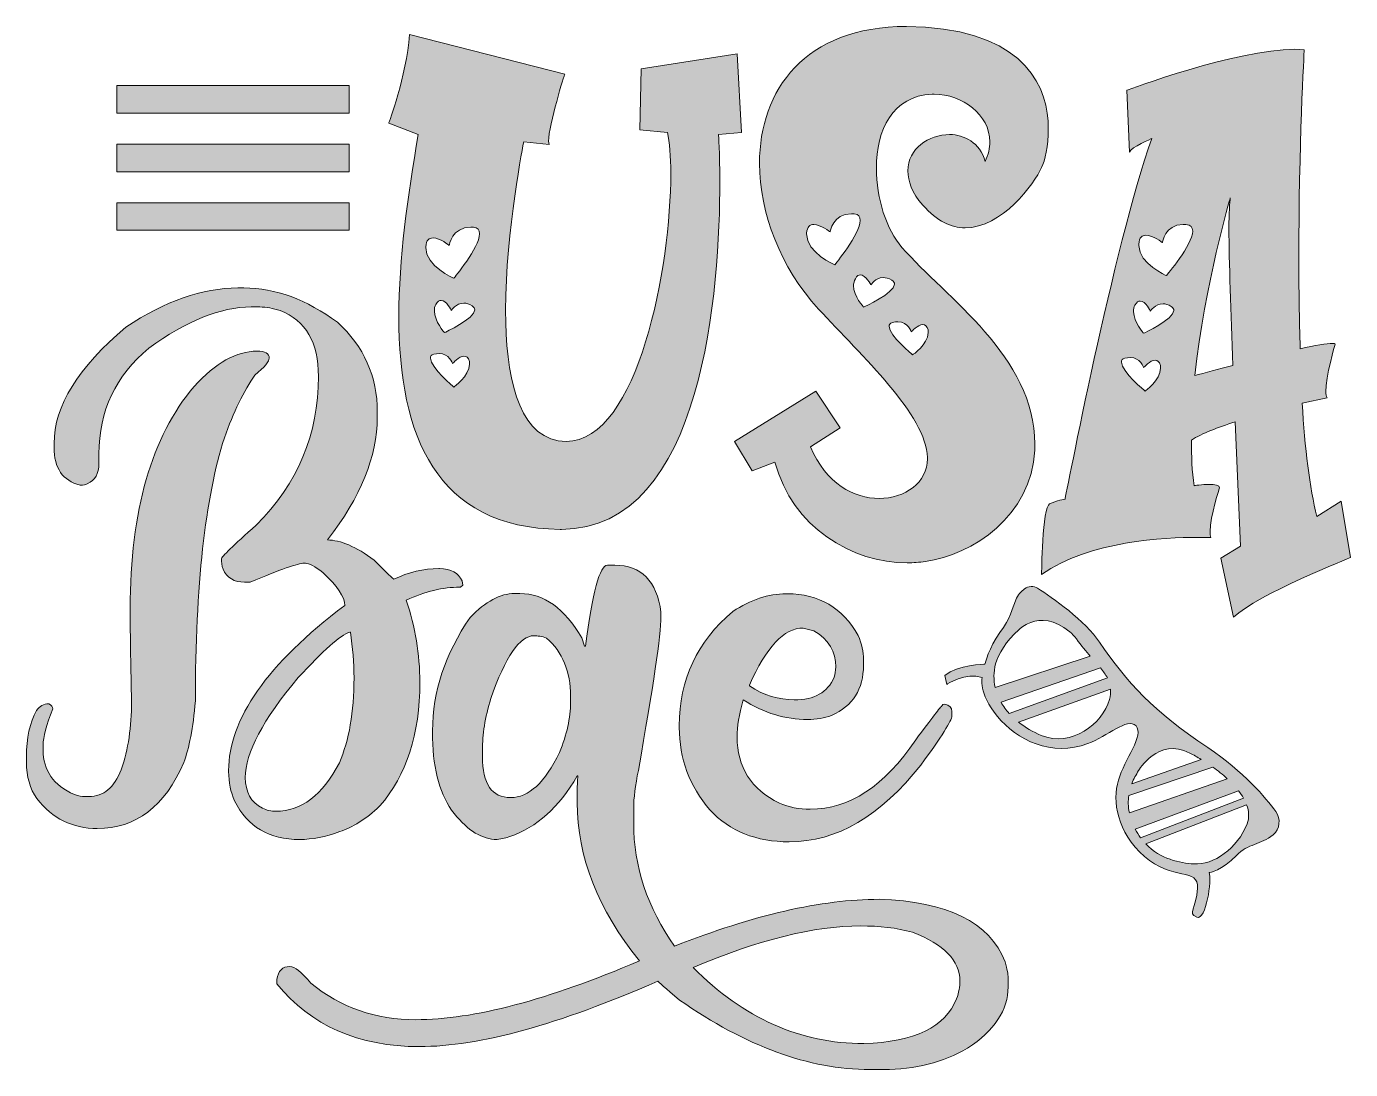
# Model space of a CAD drawing. Header units: inches. Extents: x 149 to 931, y -848 to -232.
import ezdxf

# ---------------------------------------------------------------- set-up
doc = ezdxf.new("R2010")
doc.units = ezdxf.units.IN
doc.header["$MEASUREMENT"] = 0
doc.layers.add('Layer 1', color=7, linetype='Continuous')

# ---------------------------------------------------------------- blocks, each defined once
blk = doc.blocks.new('block 3')
at = {"layer": 'Layer 1', "true_color": 0x2a4f7b}
h = blk.add_hatch(color=167, dxfattribs=at)
h.dxf.hatch_style = 2
edge = h.paths.add_edge_path()
edge.add_spline(control_points=[(591.12, -489.25), (591.12, -489.25), (577.62, -494.42), (577.62, -494.42), (577.62, -494.42), (567.29, -476.94), (567.29, -476.94), (567.29, -476.94), (615.35, -447.16), (615.35, -447.16), (615.35, -447.16), (629.65, -469), (629.65, -469), (629.65, -469), (612.17, -480.12), (612.17, -480.12), (621.31, -501.96), (637.99, -510.7), (652.68, -510.7), (668.17, -510.7), (681.27, -501.17), (681.27, -487.27), (681.27, -487.27), (681.27, -486.47), (681.27, -486.47), (680.88, -461.85), (642.35, -426.11), (616.94, -398.7), (594.3, -374.08), (581.99, -341.91), (581.99, -312.53), (581.99, -269.24), (608.6, -231.51), (668.96, -231.51), (668.96, -231.51), (680.08, -231.9), (680.08, -231.9), (740.45, -236.27), (752.76, -268.44), (752.76, -291.87), (752.76, -302.2), (750.77, -310.94), (748.79, -314.91), (744.42, -324.84), (725.36, -350.65), (703.51, -350.65), (695.57, -350.65), (686.83, -346.68), (678.49, -337.15), (672.14, -330), (669.76, -322.85), (669.76, -316.89), (669.76, -303.79), (682.07, -295.45), (694.38, -295.45), (703.12, -295.45), (712.25, -300.21), (715.43, -311.33), (717.41, -307.36), (718.21, -303.39), (718.21, -299.82), (718.21, -283.53), (701.92, -271.62), (685.24, -271.62), (685.24, -271.62), (684.05, -271.62), (684.05, -271.62), (660.62, -272.41), (651.09, -293.06), (651.09, -315.3), (651.09, -333.18), (657.05, -351.84), (666.18, -362.17), (692.39, -391.95), (744.82, -426.9), (744.82, -478.53), (744.82, -478.53), (744.82, -482.11), (744.82, -482.11), (742.83, -521.02), (707.88, -544.06), (680.08, -548.03), (676.51, -548.43), (672.93, -548.82), (669.36, -548.82), (636.79, -548.82), (601.45, -527.78), (591.12, -489.25)], knot_values=[0, 0, 0, 0, 1, 1, 1, 2, 2, 2, 3, 3, 3, 4, 4, 4, 5, 5, 5, 6, 6, 6, 7, 7, 7, 8, 8, 8, 9, 9, 9, 10, 10, 10, 11, 11, 11, 12, 12, 12, 13, 13, 13, 14, 14, 14, 15, 15, 15, 16, 16, 16, 17, 17, 17, 18, 18, 18, 19, 19, 19, 20, 20, 20, 21, 21, 21, 22, 22, 22, 23, 23, 23, 24, 24, 24, 25, 25, 25, 26, 26, 26, 27, 27, 27, 28, 28, 28, 29, 29, 29, 29], degree=3, periodic=1)
edge = h.paths.add_edge_path()
edge.add_spline(control_points=[(641.56, -346.28), (641.56, -343.9), (640.77, -342.71), (637.99, -342.31), (637.99, -342.31), (636.4, -342.31), (636.4, -342.31), (625.28, -342.31), (623.69, -353.03), (623.69, -353.03), (623.69, -353.03), (618.13, -348.66), (614.16, -348.66), (611.77, -348.66), (610.19, -349.86), (609.79, -353.83), (609.79, -353.83), (609.79, -354.22), (609.79, -354.22), (609.79, -365.35), (626.47, -372.49), (626.47, -372.49), (626.47, -372.49), (641.56, -354.22), (641.56, -346.28)], knot_values=[0, 0, 0, 0, 1, 1, 1, 2, 2, 2, 3, 3, 3, 4, 4, 4, 5, 5, 5, 6, 6, 6, 7, 7, 7, 8, 8, 8, 8], degree=3, periodic=1)
edge = h.paths.add_edge_path()
edge.add_spline(control_points=[(661.81, -384.01), (661.81, -383.22), (661.42, -382.42), (660.22, -381.63), (658.24, -380.44), (656.65, -380.04), (655.06, -380.04), (650.3, -380.04), (647.91, -384.41), (647.91, -384.41), (647.91, -384.41), (644.74, -378.45), (641.56, -378.45), (640.77, -378.45), (639.57, -378.85), (638.78, -380.83), (637.99, -382.02), (637.59, -383.61), (637.59, -384.8), (637.59, -391.16), (643.55, -397.51), (643.55, -397.51), (643.55, -397.51), (661.81, -389.17), (661.81, -384.01)], knot_values=[0, 0, 0, 0, 1, 1, 1, 2, 2, 2, 3, 3, 3, 4, 4, 4, 5, 5, 5, 6, 6, 6, 7, 7, 7, 8, 8, 8, 8], degree=3, periodic=1)
edge = h.paths.add_edge_path()
edge.add_spline(control_points=[(681.67, -412.61), (681.67, -412.61), (681.67, -411.02), (681.67, -411.02), (680.88, -408.63), (680.08, -407.84), (678.49, -407.84), (675.71, -407.84), (671.74, -412.21), (671.74, -412.21), (671.74, -412.21), (670.15, -406.25), (663.8, -406.25), (663.01, -406.25), (661.81, -406.25), (660.62, -406.65), (659.03, -407.05), (658.64, -407.84), (658.64, -409.03), (658.64, -414.19), (672.54, -425.71), (672.54, -425.71), (672.54, -425.71), (681.67, -419.75), (681.67, -412.61)], knot_values=[0, 0, 0, 0, 1, 1, 1, 2, 2, 2, 3, 3, 3, 4, 4, 4, 5, 5, 5, 6, 6, 6, 7, 7, 7, 8, 8, 8, 8], degree=3, periodic=1)
h = blk.add_hatch(color=167, dxfattribs=at)
h.dxf.hatch_style = 2
edge = h.paths.add_edge_path()
edge.add_spline(control_points=[(464.03, -528.97), (390.56, -528.17), (368.72, -473.37), (368.72, -403.07), (368.72, -369.32), (373.88, -331.99), (380.23, -295.45), (380.23, -295.45), (362.76, -288.7), (362.76, -288.7), (362.76, -288.7), (373.08, -261.29), (375.07, -236.27), (375.07, -236.27), (466.81, -259.7), (466.81, -259.7), (466.81, -259.7), (457.28, -289.49), (457.28, -299.42), (457.28, -299.42), (457.67, -301.4), (457.67, -301.4), (457.67, -301.4), (442.58, -299.82), (442.58, -299.82), (442.58, -299.82), (431.86, -351.84), (431.86, -399.5), (431.86, -437.23), (438.61, -472.18), (462.84, -476.54), (462.84, -476.54), (467.6, -476.94), (467.6, -476.94), (510.49, -476.94), (529.56, -372.49), (529.56, -318.48), (529.56, -308.16), (528.76, -299.82), (527.57, -294.26), (527.57, -294.26), (511.29, -292.67), (511.29, -292.67), (511.29, -292.67), (512.08, -256.53), (512.08, -256.53), (512.08, -256.53), (568.87, -247.79), (568.87, -247.79), (568.87, -247.79), (571.26, -294.26), (571.26, -294.26), (571.26, -294.26), (557.75, -295.45), (557.75, -295.45), (557.75, -295.45), (558.55, -306.17), (558.55, -322.85), (558.55, -384.8), (549.41, -528.97), (464.82, -528.97), (464.82, -528.97), (464.03, -528.97), (464.03, -528.97)], knot_values=[0, 0, 0, 0, 1, 1, 1, 2, 2, 2, 3, 3, 3, 4, 4, 4, 5, 5, 5, 6, 6, 6, 7, 7, 7, 8, 8, 8, 9, 9, 9, 10, 10, 10, 11, 11, 11, 12, 12, 12, 13, 13, 13, 14, 14, 14, 15, 15, 15, 16, 16, 16, 17, 17, 17, 18, 18, 18, 19, 19, 19, 20, 20, 20, 21, 21, 21, 21], degree=3, periodic=1)
edge = h.paths.add_edge_path()
edge.add_spline(control_points=[(416.37, -354.22), (416.37, -351.84), (415.58, -350.65), (412.8, -350.25), (412.8, -350.25), (411.21, -350.25), (411.21, -350.25), (400.09, -350.25), (398.5, -360.98), (398.5, -360.98), (398.5, -360.98), (392.94, -356.61), (388.97, -356.61), (386.59, -356.61), (385, -357.8), (384.6, -361.77), (384.6, -361.77), (384.6, -362.17), (384.6, -362.17), (384.6, -373.29), (401.28, -380.44), (401.28, -380.44), (401.28, -380.44), (416.37, -362.17), (416.37, -354.22)], knot_values=[0, 0, 0, 0, 1, 1, 1, 2, 2, 2, 3, 3, 3, 4, 4, 4, 5, 5, 5, 6, 6, 6, 7, 7, 7, 8, 8, 8, 8], degree=3, periodic=1)
edge = h.paths.add_edge_path()
edge.add_spline(control_points=[(410.42, -431.27), (410.42, -431.27), (410.42, -429.68), (410.42, -429.68), (409.62, -427.3), (408.83, -426.51), (407.24, -426.51), (404.46, -426.51), (400.49, -430.87), (400.49, -430.87), (400.49, -430.87), (398.5, -424.92), (392.54, -424.92), (392.54, -424.92), (389.37, -425.31), (389.37, -425.31), (387.78, -425.71), (387.38, -426.51), (387.38, -427.7), (387.38, -433.26), (401.28, -444.77), (401.28, -444.77), (401.28, -444.77), (410.42, -438.42), (410.42, -431.27)], knot_values=[0, 0, 0, 0, 1, 1, 1, 2, 2, 2, 3, 3, 3, 4, 4, 4, 5, 5, 5, 6, 6, 6, 7, 7, 7, 8, 8, 8, 8], degree=3, periodic=1)
edge = h.paths.add_edge_path()
edge.add_spline(control_points=[(413.59, -399.1), (413.59, -398.31), (413.19, -397.51), (412, -396.72), (410.42, -395.53), (408.43, -395.13), (407.24, -395.13), (402.47, -395.13), (399.69, -399.5), (399.69, -399.5), (399.69, -399.5), (396.91, -393.54), (393.73, -393.54), (392.54, -393.54), (391.75, -393.94), (390.56, -395.92), (389.76, -397.12), (389.76, -398.31), (389.76, -399.9), (389.76, -405.85), (395.72, -412.61), (395.72, -412.61), (395.72, -412.61), (413.59, -404.26), (413.59, -399.1)], knot_values=[0, 0, 0, 0, 1, 1, 1, 2, 2, 2, 3, 3, 3, 4, 4, 4, 5, 5, 5, 6, 6, 6, 7, 7, 7, 8, 8, 8, 8], degree=3, periodic=1)
h = blk.add_hatch(color=167, dxfattribs=at)
h.dxf.hatch_style = 2
edge = h.paths.add_edge_path()
edge.add_spline(control_points=[(854.83, -546.04), (854.83, -546.04), (866.35, -538.9), (866.35, -538.9), (866.35, -538.9), (863.17, -465.42), (863.17, -465.42), (853.24, -468.6), (843.71, -472.18), (837.36, -476.15), (837.36, -485.68), (837.76, -494.81), (838.95, -503.15), (838.95, -503.15), (843.71, -502.36), (848.08, -502.36), (851.26, -502.36), (854.04, -502.76), (854.04, -504.34), (854.04, -504.34), (848.48, -521.42), (848.48, -530.16), (848.48, -531.75), (848.48, -532.94), (848.88, -533.73), (848.88, -533.73), (840.53, -533.73), (840.53, -533.73), (822.27, -533.73), (776.99, -535.72), (748.79, -555.58), (748.79, -555.58), (749.19, -515.86), (753.56, -513.88), (757.53, -511.89), (762.69, -511.1), (762.69, -511.1), (762.69, -511.1), (791.69, -360.58), (813.93, -297.83), (813.93, -297.83), (801.61, -302.99), (800.82, -305.77), (800.82, -305.77), (799.23, -269.24), (799.23, -269.24), (799.23, -269.24), (863.97, -245.01), (898.52, -245.01), (898.52, -245.01), (904.08, -245.41), (904.08, -245.41), (904.08, -245.41), (900.9, -303.39), (900.9, -368.92), (900.9, -386.39), (901.3, -404.66), (901.7, -422.14), (910.43, -420.15), (917.58, -418.96), (920.76, -418.96), (921.55, -418.96), (922.35, -418.96), (922.35, -419.36), (922.35, -419.36), (916.79, -438.82), (916.79, -447.55), (916.79, -449.14), (917.18, -450.33), (917.58, -451.13), (917.58, -451.13), (902.89, -454.31), (902.89, -454.31), (904.48, -480.91), (907.25, -504.34), (911.62, -521.42), (911.62, -521.42), (925.92, -512.29), (925.92, -512.29), (925.92, -512.29), (931.48, -545.65), (931.48, -545.65), (931.48, -545.65), (876.28, -567.49), (862.38, -580.99), (862.38, -580.99), (854.83, -546.04), (854.83, -546.04)], knot_values=[0, 0, 0, 0, 1, 1, 1, 2, 2, 2, 3, 3, 3, 4, 4, 4, 5, 5, 5, 6, 6, 6, 7, 7, 7, 8, 8, 8, 9, 9, 9, 10, 10, 10, 11, 11, 11, 12, 12, 12, 13, 13, 13, 14, 14, 14, 15, 15, 15, 16, 16, 16, 17, 17, 17, 18, 18, 18, 19, 19, 19, 20, 20, 20, 21, 21, 21, 22, 22, 22, 23, 23, 23, 24, 24, 24, 25, 25, 25, 26, 26, 26, 27, 27, 27, 28, 28, 28, 29, 29, 29, 29], degree=3, periodic=1)
edge = h.paths.add_edge_path()
edge.add_spline(control_points=[(819.09, -433.65), (819.09, -433.65), (819.09, -432.07), (819.09, -432.07), (818.29, -429.68), (817.5, -428.89), (815.91, -428.89), (813.13, -428.89), (809.16, -433.26), (809.16, -433.26), (809.16, -433.26), (807.18, -427.3), (801.22, -427.3), (801.22, -427.3), (798.04, -427.7), (798.04, -427.7), (796.45, -428.09), (796.06, -428.89), (796.06, -430.08), (796.06, -435.64), (809.96, -447.16), (809.96, -447.16), (809.96, -447.16), (819.09, -440.8), (819.09, -433.65)], knot_values=[0, 0, 0, 0, 1, 1, 1, 2, 2, 2, 3, 3, 3, 4, 4, 4, 5, 5, 5, 6, 6, 6, 7, 7, 7, 8, 8, 8, 8], degree=3, periodic=1)
edge = h.paths.add_edge_path()
edge.add_spline(control_points=[(827.03, -399.5), (827.03, -398.7), (826.63, -397.91), (825.44, -397.12), (823.86, -395.92), (821.87, -395.53), (820.68, -395.53), (815.91, -395.53), (813.13, -399.9), (813.13, -399.9), (813.13, -399.9), (810.35, -393.94), (807.18, -393.94), (805.98, -393.94), (805.19, -394.34), (804, -396.32), (803.2, -397.51), (803.2, -398.7), (803.2, -400.29), (803.2, -406.25), (809.16, -413), (809.16, -413), (809.16, -413), (827.03, -404.66), (827.03, -399.5)], knot_values=[0, 0, 0, 0, 1, 1, 1, 2, 2, 2, 3, 3, 3, 4, 4, 4, 5, 5, 5, 6, 6, 6, 7, 7, 7, 8, 8, 8, 8], degree=3, periodic=1)
edge = h.paths.add_edge_path()
edge.add_spline(control_points=[(838.15, -352.64), (838.15, -350.25), (836.96, -349.06), (834.18, -348.66), (834.18, -348.66), (832.59, -348.66), (832.59, -348.66), (821.47, -348.66), (820.28, -359.39), (820.28, -359.39), (820.28, -359.39), (814.72, -355.02), (810.35, -355.02), (808.37, -355.02), (806.38, -356.21), (806.38, -360.18), (806.38, -360.18), (806.38, -360.98), (806.38, -360.98), (806.38, -372.1), (822.66, -378.85), (822.66, -378.85), (822.66, -378.85), (838.15, -360.58), (838.15, -352.64)], knot_values=[0, 0, 0, 0, 1, 1, 1, 2, 2, 2, 3, 3, 3, 4, 4, 4, 5, 5, 5, 6, 6, 6, 7, 7, 7, 8, 8, 8, 8], degree=3, periodic=1)
edge = h.paths.add_edge_path()
edge.add_spline(control_points=[(861.98, -432.07), (860.79, -400.69), (859.6, -370.11), (859.6, -351.05), (859.6, -341.91), (859.99, -335.56), (860.39, -332.78), (860.39, -332.78), (845.3, -384.01), (839.34, -438.02), (845.3, -436.43), (853.24, -434.05), (861.98, -432.07)], knot_values=[0, 0, 0, 0, 1, 1, 1, 2, 2, 2, 3, 3, 3, 4, 4, 4, 4], degree=3, periodic=1)
at = {"layer": 'Layer 1', "lineweight": 0}
for points, knots in [([(591.12, -489.25), (591.12, -489.25), (577.62, -494.42), (577.62, -494.42), (577.62, -494.42), (567.29, -476.94), (567.29, -476.94), (567.29, -476.94), (615.35, -447.16), (615.35, -447.16), (615.35, -447.16), (629.65, -469), (629.65, -469), (629.65, -469), (612.17, -480.12), (612.17, -480.12), (621.31, -501.96), (637.99, -510.7), (652.68, -510.7), (668.17, -510.7), (681.27, -501.17), (681.27, -487.27), (681.27, -487.27), (681.27, -486.47), (681.27, -486.47), (680.88, -461.85), (642.35, -426.11), (616.94, -398.7), (594.3, -374.08), (581.99, -341.91), (581.99, -312.53), (581.99, -269.24), (608.6, -231.51), (668.96, -231.51), (668.96, -231.51), (680.08, -231.9), (680.08, -231.9), (740.45, -236.27), (752.76, -268.44), (752.76, -291.87), (752.76, -302.2), (750.77, -310.94), (748.79, -314.91), (744.42, -324.84), (725.36, -350.65), (703.51, -350.65), (695.57, -350.65), (686.83, -346.68), (678.49, -337.15), (672.14, -330), (669.76, -322.85), (669.76, -316.89), (669.76, -303.79), (682.07, -295.45), (694.38, -295.45), (703.12, -295.45), (712.25, -300.21), (715.43, -311.33), (717.41, -307.36), (718.21, -303.39), (718.21, -299.82), (718.21, -283.53), (701.92, -271.62), (685.24, -271.62), (685.24, -271.62), (684.05, -271.62), (684.05, -271.62), (660.62, -272.41), (651.09, -293.06), (651.09, -315.3), (651.09, -333.18), (657.05, -351.84), (666.18, -362.17), (692.39, -391.95), (744.82, -426.9), (744.82, -478.53), (744.82, -478.53), (744.82, -482.11), (744.82, -482.11), (742.83, -521.02), (707.88, -544.06), (680.08, -548.03), (676.51, -548.43), (672.93, -548.82), (669.36, -548.82), (636.79, -548.82), (601.45, -527.78), (591.12, -489.25)], [0, 0, 0, 0, 1, 1, 1, 2, 2, 2, 3, 3, 3, 4, 4, 4, 5, 5, 5, 6, 6, 6, 7, 7, 7, 8, 8, 8, 9, 9, 9, 10, 10, 10, 11, 11, 11, 12, 12, 12, 13, 13, 13, 14, 14, 14, 15, 15, 15, 16, 16, 16, 17, 17, 17, 18, 18, 18, 19, 19, 19, 20, 20, 20, 21, 21, 21, 22, 22, 22, 23, 23, 23, 24, 24, 24, 25, 25, 25, 26, 26, 26, 27, 27, 27, 28, 28, 28, 29, 29, 29, 29]), ([(464.03, -528.97), (390.56, -528.17), (368.72, -473.37), (368.72, -403.07), (368.72, -369.32), (373.88, -331.99), (380.23, -295.45), (380.23, -295.45), (362.76, -288.7), (362.76, -288.7), (362.76, -288.7), (373.08, -261.29), (375.07, -236.27), (375.07, -236.27), (466.81, -259.7), (466.81, -259.7), (466.81, -259.7), (457.28, -289.49), (457.28, -299.42), (457.28, -299.42), (457.67, -301.4), (457.67, -301.4), (457.67, -301.4), (442.58, -299.82), (442.58, -299.82), (442.58, -299.82), (431.86, -351.84), (431.86, -399.5), (431.86, -437.23), (438.61, -472.18), (462.84, -476.54), (462.84, -476.54), (467.6, -476.94), (467.6, -476.94), (510.49, -476.94), (529.56, -372.49), (529.56, -318.48), (529.56, -308.16), (528.76, -299.82), (527.57, -294.26), (527.57, -294.26), (511.29, -292.67), (511.29, -292.67), (511.29, -292.67), (512.08, -256.53), (512.08, -256.53), (512.08, -256.53), (568.87, -247.79), (568.87, -247.79), (568.87, -247.79), (571.26, -294.26), (571.26, -294.26), (571.26, -294.26), (557.75, -295.45), (557.75, -295.45), (557.75, -295.45), (558.55, -306.17), (558.55, -322.85), (558.55, -384.8), (549.41, -528.97), (464.82, -528.97), (464.82, -528.97), (464.03, -528.97), (464.03, -528.97)], [0, 0, 0, 0, 1, 1, 1, 2, 2, 2, 3, 3, 3, 4, 4, 4, 5, 5, 5, 6, 6, 6, 7, 7, 7, 8, 8, 8, 9, 9, 9, 10, 10, 10, 11, 11, 11, 12, 12, 12, 13, 13, 13, 14, 14, 14, 15, 15, 15, 16, 16, 16, 17, 17, 17, 18, 18, 18, 19, 19, 19, 20, 20, 20, 21, 21, 21, 21]), ([(854.83, -546.04), (854.83, -546.04), (866.35, -538.9), (866.35, -538.9), (866.35, -538.9), (863.17, -465.42), (863.17, -465.42), (853.24, -468.6), (843.71, -472.18), (837.36, -476.15), (837.36, -485.68), (837.76, -494.81), (838.95, -503.15), (838.95, -503.15), (843.71, -502.36), (848.08, -502.36), (851.26, -502.36), (854.04, -502.76), (854.04, -504.34), (854.04, -504.34), (848.48, -521.42), (848.48, -530.16), (848.48, -531.75), (848.48, -532.94), (848.88, -533.73), (848.88, -533.73), (840.53, -533.73), (840.53, -533.73), (822.27, -533.73), (776.99, -535.72), (748.79, -555.58), (748.79, -555.58), (749.19, -515.86), (753.56, -513.88), (757.53, -511.89), (762.69, -511.1), (762.69, -511.1), (762.69, -511.1), (791.69, -360.58), (813.93, -297.83), (813.93, -297.83), (801.61, -302.99), (800.82, -305.77), (800.82, -305.77), (799.23, -269.24), (799.23, -269.24), (799.23, -269.24), (863.97, -245.01), (898.52, -245.01), (898.52, -245.01), (904.08, -245.41), (904.08, -245.41), (904.08, -245.41), (900.9, -303.39), (900.9, -368.92), (900.9, -386.39), (901.3, -404.66), (901.7, -422.14), (910.43, -420.15), (917.58, -418.96), (920.76, -418.96), (921.55, -418.96), (922.35, -418.96), (922.35, -419.36), (922.35, -419.36), (916.79, -438.82), (916.79, -447.55), (916.79, -449.14), (917.18, -450.33), (917.58, -451.13), (917.58, -451.13), (902.89, -454.31), (902.89, -454.31), (904.48, -480.91), (907.25, -504.34), (911.62, -521.42), (911.62, -521.42), (925.92, -512.29), (925.92, -512.29), (925.92, -512.29), (931.48, -545.65), (931.48, -545.65), (931.48, -545.65), (876.28, -567.49), (862.38, -580.99), (862.38, -580.99), (854.83, -546.04), (854.83, -546.04)], [0, 0, 0, 0, 1, 1, 1, 2, 2, 2, 3, 3, 3, 4, 4, 4, 5, 5, 5, 6, 6, 6, 7, 7, 7, 8, 8, 8, 9, 9, 9, 10, 10, 10, 11, 11, 11, 12, 12, 12, 13, 13, 13, 14, 14, 14, 15, 15, 15, 16, 16, 16, 17, 17, 17, 18, 18, 18, 19, 19, 19, 20, 20, 20, 21, 21, 21, 22, 22, 22, 23, 23, 23, 24, 24, 24, 25, 25, 25, 26, 26, 26, 27, 27, 27, 28, 28, 28, 29, 29, 29, 29]), ([(861.98, -432.07), (860.79, -400.69), (859.6, -370.11), (859.6, -351.05), (859.6, -341.91), (859.99, -335.56), (860.39, -332.78), (860.39, -332.78), (845.3, -384.01), (839.34, -438.02), (845.3, -436.43), (853.24, -434.05), (861.98, -432.07)], [0, 0, 0, 0, 1, 1, 1, 2, 2, 2, 3, 3, 3, 4, 4, 4, 4]), ([(641.56, -346.28), (641.56, -343.9), (640.77, -342.71), (637.99, -342.31), (637.99, -342.31), (636.4, -342.31), (636.4, -342.31), (625.28, -342.31), (623.69, -353.03), (623.69, -353.03), (623.69, -353.03), (618.13, -348.66), (614.16, -348.66), (611.77, -348.66), (610.19, -349.86), (609.79, -353.83), (609.79, -353.83), (609.79, -354.22), (609.79, -354.22), (609.79, -365.35), (626.47, -372.49), (626.47, -372.49), (626.47, -372.49), (641.56, -354.22), (641.56, -346.28)], [0, 0, 0, 0, 1, 1, 1, 2, 2, 2, 3, 3, 3, 4, 4, 4, 5, 5, 5, 6, 6, 6, 7, 7, 7, 8, 8, 8, 8]), ([(416.37, -354.22), (416.37, -351.84), (415.58, -350.65), (412.8, -350.25), (412.8, -350.25), (411.21, -350.25), (411.21, -350.25), (400.09, -350.25), (398.5, -360.98), (398.5, -360.98), (398.5, -360.98), (392.94, -356.61), (388.97, -356.61), (386.59, -356.61), (385, -357.8), (384.6, -361.77), (384.6, -361.77), (384.6, -362.17), (384.6, -362.17), (384.6, -373.29), (401.28, -380.44), (401.28, -380.44), (401.28, -380.44), (416.37, -362.17), (416.37, -354.22)], [0, 0, 0, 0, 1, 1, 1, 2, 2, 2, 3, 3, 3, 4, 4, 4, 5, 5, 5, 6, 6, 6, 7, 7, 7, 8, 8, 8, 8]), ([(838.15, -352.64), (838.15, -350.25), (836.96, -349.06), (834.18, -348.66), (834.18, -348.66), (832.59, -348.66), (832.59, -348.66), (821.47, -348.66), (820.28, -359.39), (820.28, -359.39), (820.28, -359.39), (814.72, -355.02), (810.35, -355.02), (808.37, -355.02), (806.38, -356.21), (806.38, -360.18), (806.38, -360.18), (806.38, -360.98), (806.38, -360.98), (806.38, -372.1), (822.66, -378.85), (822.66, -378.85), (822.66, -378.85), (838.15, -360.58), (838.15, -352.64)], [0, 0, 0, 0, 1, 1, 1, 2, 2, 2, 3, 3, 3, 4, 4, 4, 5, 5, 5, 6, 6, 6, 7, 7, 7, 8, 8, 8, 8]), ([(661.81, -384.01), (661.81, -383.22), (661.42, -382.42), (660.22, -381.63), (658.24, -380.44), (656.65, -380.04), (655.06, -380.04), (650.3, -380.04), (647.91, -384.41), (647.91, -384.41), (647.91, -384.41), (644.74, -378.45), (641.56, -378.45), (640.77, -378.45), (639.57, -378.85), (638.78, -380.83), (637.99, -382.02), (637.59, -383.61), (637.59, -384.8), (637.59, -391.16), (643.55, -397.51), (643.55, -397.51), (643.55, -397.51), (661.81, -389.17), (661.81, -384.01)], [0, 0, 0, 0, 1, 1, 1, 2, 2, 2, 3, 3, 3, 4, 4, 4, 5, 5, 5, 6, 6, 6, 7, 7, 7, 8, 8, 8, 8]), ([(413.59, -399.1), (413.59, -398.31), (413.19, -397.51), (412, -396.72), (410.42, -395.53), (408.43, -395.13), (407.24, -395.13), (402.47, -395.13), (399.69, -399.5), (399.69, -399.5), (399.69, -399.5), (396.91, -393.54), (393.73, -393.54), (392.54, -393.54), (391.75, -393.94), (390.56, -395.92), (389.76, -397.12), (389.76, -398.31), (389.76, -399.9), (389.76, -405.85), (395.72, -412.61), (395.72, -412.61), (395.72, -412.61), (413.59, -404.26), (413.59, -399.1)], [0, 0, 0, 0, 1, 1, 1, 2, 2, 2, 3, 3, 3, 4, 4, 4, 5, 5, 5, 6, 6, 6, 7, 7, 7, 8, 8, 8, 8]), ([(827.03, -399.5), (827.03, -398.7), (826.63, -397.91), (825.44, -397.12), (823.86, -395.92), (821.87, -395.53), (820.68, -395.53), (815.91, -395.53), (813.13, -399.9), (813.13, -399.9), (813.13, -399.9), (810.35, -393.94), (807.18, -393.94), (805.98, -393.94), (805.19, -394.34), (804, -396.32), (803.2, -397.51), (803.2, -398.7), (803.2, -400.29), (803.2, -406.25), (809.16, -413), (809.16, -413), (809.16, -413), (827.03, -404.66), (827.03, -399.5)], [0, 0, 0, 0, 1, 1, 1, 2, 2, 2, 3, 3, 3, 4, 4, 4, 5, 5, 5, 6, 6, 6, 7, 7, 7, 8, 8, 8, 8]), ([(681.67, -412.61), (681.67, -412.61), (681.67, -411.02), (681.67, -411.02), (680.88, -408.63), (680.08, -407.84), (678.49, -407.84), (675.71, -407.84), (671.74, -412.21), (671.74, -412.21), (671.74, -412.21), (670.15, -406.25), (663.8, -406.25), (663.01, -406.25), (661.81, -406.25), (660.62, -406.65), (659.03, -407.05), (658.64, -407.84), (658.64, -409.03), (658.64, -414.19), (672.54, -425.71), (672.54, -425.71), (672.54, -425.71), (681.67, -419.75), (681.67, -412.61)], [0, 0, 0, 0, 1, 1, 1, 2, 2, 2, 3, 3, 3, 4, 4, 4, 5, 5, 5, 6, 6, 6, 7, 7, 7, 8, 8, 8, 8]), ([(410.42, -431.27), (410.42, -431.27), (410.42, -429.68), (410.42, -429.68), (409.62, -427.3), (408.83, -426.51), (407.24, -426.51), (404.46, -426.51), (400.49, -430.87), (400.49, -430.87), (400.49, -430.87), (398.5, -424.92), (392.54, -424.92), (392.54, -424.92), (389.37, -425.31), (389.37, -425.31), (387.78, -425.71), (387.38, -426.51), (387.38, -427.7), (387.38, -433.26), (401.28, -444.77), (401.28, -444.77), (401.28, -444.77), (410.42, -438.42), (410.42, -431.27)], [0, 0, 0, 0, 1, 1, 1, 2, 2, 2, 3, 3, 3, 4, 4, 4, 5, 5, 5, 6, 6, 6, 7, 7, 7, 8, 8, 8, 8]), ([(819.09, -433.65), (819.09, -433.65), (819.09, -432.07), (819.09, -432.07), (818.29, -429.68), (817.5, -428.89), (815.91, -428.89), (813.13, -428.89), (809.16, -433.26), (809.16, -433.26), (809.16, -433.26), (807.18, -427.3), (801.22, -427.3), (801.22, -427.3), (798.04, -427.7), (798.04, -427.7), (796.45, -428.09), (796.06, -428.89), (796.06, -430.08), (796.06, -435.64), (809.96, -447.16), (809.96, -447.16), (809.96, -447.16), (819.09, -440.8), (819.09, -433.65)], [0, 0, 0, 0, 1, 1, 1, 2, 2, 2, 3, 3, 3, 4, 4, 4, 5, 5, 5, 6, 6, 6, 7, 7, 7, 8, 8, 8, 8])]:
    blk.add_open_spline(points, degree=3, knots=knots, dxfattribs=at)
blk = doc.blocks.new('block 4')
at = {"layer": 'Layer 1', "true_color": 0xce432c}
h = blk.add_hatch(color=22, dxfattribs=at)
h.dxf.hatch_style = 2
edge = h.paths.add_edge_path()
edge.add_spline(control_points=[(292.06, -427.69), (292.06, -429.46), (289.31, -433), (283.61, -437.72), (276.92, -447.16), (271.02, -459.54), (265.52, -474.88), (254.11, -510.47), (248.41, -562.38), (248.41, -630.42), (247.03, -646.54), (244.67, -658.54), (241.53, -666.8), (230.32, -692.95), (213.21, -705.93), (190.4, -705.93), (175.85, -705.93), (163.86, -700.03), (154.62, -688.23), (150.49, -682.33), (148.52, -675.06), (148.52, -666.8), (148.52, -666.8), (148.52, -663.46), (148.52, -663.46), (148.52, -652.44), (150.49, -643.4), (154.42, -636.12), (156.39, -633.57), (158.74, -632.19), (161.69, -632.19), (163.27, -632.98), (164.05, -633.96), (164.05, -635.14), (160.32, -644.78), (158.35, -651.85), (158.35, -656.57), (158.35, -656.57), (158.35, -659.52), (158.35, -659.52), (158.35, -671.52), (164.45, -680.37), (176.84, -685.87), (179.39, -686.66), (181.36, -687.05), (182.73, -687.05), (182.73, -687.05), (185.29, -687.05), (185.29, -687.05), (194.14, -687.05), (200.43, -681.74), (204.56, -671.13), (208.69, -659.13), (210.66, -645.76), (210.66, -631.01), (210.26, -610.56), (209.87, -594.24), (209.87, -581.66), (209.87, -581.66), (209.87, -575.95), (209.87, -575.95), (209.87, -517.94), (222.45, -474.1), (247.62, -444.4), (260.41, -430.44), (272.79, -423.56), (284.79, -423.56), (289.7, -423.56), (292.06, -424.94), (292.06, -427.69)], knot_values=[0, 0, 0, 0, 1, 1, 1, 2, 2, 2, 3, 3, 3, 4, 4, 4, 5, 5, 5, 6, 6, 6, 7, 7, 7, 8, 8, 8, 9, 9, 9, 10, 10, 10, 11, 11, 11, 12, 12, 12, 13, 13, 13, 14, 14, 14, 15, 15, 15, 16, 16, 16, 17, 17, 17, 18, 18, 18, 19, 19, 19, 20, 20, 20, 21, 21, 21, 22, 22, 22, 23, 23, 23, 23], degree=3, periodic=1)
edge = h.paths.add_edge_path()
edge.add_spline(control_points=[(277.12, -386.2), (295.8, -386.2), (314.28, -393.08), (332.37, -406.45), (348.1, -420.81), (355.97, -438.5), (355.97, -459.54), (355.97, -459.54), (355.97, -462.89), (355.97, -462.89), (355.97, -485.7), (346.14, -509.88), (326.47, -535.25), (334.14, -535.25), (343.39, -539.18), (354.2, -547.24), (361.67, -554.72), (365.41, -558.45), (365.8, -558.45), (374.46, -554.32), (383.3, -552.16), (392.35, -552.16), (392.35, -552.16), (392.74, -552.16), (392.74, -552.16), (399.63, -552.16), (403.95, -554.72), (406.11, -559.44), (406.11, -559.44), (406.51, -561.99), (406.51, -561.99), (406.51, -561.99), (405.13, -563.17), (405.13, -563.17), (405.13, -563.17), (404.74, -563.17), (404.74, -563.17), (394.9, -563.17), (384.29, -565.73), (373.08, -570.84), (378.39, -586.77), (381.14, -602.89), (381.14, -619.41), (381.14, -650.08), (373.27, -674.47), (357.54, -692.56), (349.09, -700.42), (341.22, -705.54), (333.75, -707.7), (325.3, -710.85), (317.43, -712.42), (310.16, -712.42), (292.06, -712.42), (279.28, -704.95), (271.61, -689.61), (269.25, -684.5), (268.07, -678.6), (268.07, -672.11), (268.07, -672.11), (268.07, -671.71), (268.07, -671.71), (268.07, -641.24), (290.88, -608.6), (336.7, -573.99), (336.7, -568.87), (332.37, -562.38), (323.72, -554.52), (319, -550.78), (315.66, -549.01), (313.5, -549.01), (313.5, -549.01), (312.71, -549.01), (312.71, -549.01), (309.17, -549.01), (298.55, -552.75), (280.86, -560.22), (280.86, -560.22), (277.51, -560.22), (277.51, -560.22), (271.42, -560.22), (267.09, -557.67), (264.73, -552.55), (264.14, -550.39), (263.75, -548.23), (263.75, -546.46), (263.75, -545.28), (270.83, -538.59), (284.4, -526.4), (308.98, -502.02), (321.17, -472.72), (321.17, -438.5), (321.17, -418.45), (313.69, -405.47), (298.55, -399.57), (294.23, -398.19), (290.29, -397.41), (286.56, -397.41), (286.56, -397.41), (281.45, -397.41), (281.45, -397.41), (263.36, -397.41), (243.1, -405.67), (220.88, -421.79), (201.22, -438.11), (191.39, -458.96), (191.39, -484.32), (191.39, -484.32), (191.39, -490.22), (191.39, -490.22), (191.39, -495.92), (189.03, -499.86), (184.5, -502.02), (183.52, -502.61), (182.14, -502.8), (180.57, -502.8), (180.57, -502.8), (180.18, -502.8), (180.18, -502.8), (169.95, -500.25), (164.84, -492.77), (164.84, -480.58), (164.84, -480.58), (164.84, -478.23), (164.84, -478.23), (164.84, -456), (179, -433.19), (207.31, -409.4), (230.52, -393.87), (252.54, -386.2), (273.58, -386.2), (273.58, -386.2), (277.12, -386.2), (277.12, -386.2)], knot_values=[0, 0, 0, 0, 1, 1, 1, 2, 2, 2, 3, 3, 3, 4, 4, 4, 5, 5, 5, 6, 6, 6, 7, 7, 7, 8, 8, 8, 9, 9, 9, 10, 10, 10, 11, 11, 11, 12, 12, 12, 13, 13, 13, 14, 14, 14, 15, 15, 15, 16, 16, 16, 17, 17, 17, 18, 18, 18, 19, 19, 19, 20, 20, 20, 21, 21, 21, 22, 22, 22, 23, 23, 23, 24, 24, 24, 25, 25, 25, 26, 26, 26, 27, 27, 27, 28, 28, 28, 29, 29, 29, 30, 30, 30, 31, 31, 31, 32, 32, 32, 33, 33, 33, 34, 34, 34, 35, 35, 35, 36, 36, 36, 37, 37, 37, 38, 38, 38, 39, 39, 39, 40, 40, 40, 41, 41, 41, 42, 42, 42, 43, 43, 43, 44, 44, 44, 44], degree=3, periodic=1)
edge = h.paths.add_edge_path()
edge.add_spline(control_points=[(288.13, -693.94), (290.49, -695.11), (293.24, -695.7), (296, -695.7), (310.94, -695.7), (323.53, -686.27), (333.56, -667), (339.26, -653.82), (342.21, -637.11), (342.21, -616.85), (342.21, -608), (341.42, -598.96), (340.04, -589.72), (340.04, -589.72), (339.65, -589.72), (339.65, -589.72), (334.14, -591.68), (323.92, -600.73), (309.17, -616.66), (288.33, -641.43), (277.91, -661.29), (277.91, -675.84), (277.91, -684.3), (281.25, -690.4), (288.13, -693.94)], knot_values=[0, 0, 0, 0, 1, 1, 1, 2, 2, 2, 3, 3, 3, 4, 4, 4, 5, 5, 5, 6, 6, 6, 7, 7, 7, 8, 8, 8, 8], degree=3, periodic=1)
h = blk.add_hatch(color=22, dxfattribs=at)
h.dxf.hatch_style = 2
edge = h.paths.add_edge_path()
edge.add_spline(control_points=[(496.38, -550.19), (512.11, -550.19), (521.16, -559.44), (523.71, -577.92), (523.71, -577.92), (523.71, -580.67), (523.71, -580.67), (523.71, -591.49), (519.19, -621.97), (510.34, -671.52), (508.57, -680.56), (507.59, -688.04), (507.59, -693.74), (507.59, -693.74), (507.59, -702.59), (507.59, -702.59), (507.59, -728.54), (515.65, -752.93), (531.78, -775.54), (578.58, -757.05), (618.69, -747.81), (652.71, -747.81), (693.22, -748.99), (717.99, -761.38), (727.24, -784.78), (728.41, -789.3), (729, -792.25), (729, -794.02), (729, -794.02), (729, -799.53), (729, -799.53), (729, -813.29), (720.94, -825.48), (705.01, -835.91), (690.46, -844.36), (673.95, -848.49), (655.46, -848.49), (655.46, -848.49), (647.2, -848.49), (647.2, -848.49), (611.22, -848.49), (573.86, -834.73), (534.73, -807.39), (526.27, -800.32), (521.94, -796.58), (521.94, -796.19), (463.15, -821.95), (416.16, -834.92), (380.96, -834.92), (344.77, -834.92), (316.66, -822.54), (296.6, -797.76), (296.6, -797.76), (296.6, -795.2), (296.6, -795.2), (297.39, -790.09), (299.75, -787.54), (304.27, -787.54), (307.02, -787.54), (311.15, -790.68), (316.66, -797.37), (334.35, -811.92), (355, -819), (378.79, -819), (412.81, -819), (456.86, -807.39), (510.93, -784.19), (486.36, -753.71), (474.16, -722.64), (474.16, -690.59), (474.16, -690.59), (474.16, -682.92), (474.16, -682.92), (474.16, -680.96), (474.36, -678.4), (474.56, -675.25), (474.56, -675.25), (474.56, -674.86), (474.56, -674.86), (474.56, -674.86), (474.16, -674.86), (474.16, -674.86), (463.35, -693.34), (450.17, -705.34), (434.44, -710.65), (432.47, -711.44), (429.92, -712.03), (426.77, -712.42), (418.12, -712.42), (409.67, -707.31), (401.41, -697.08), (393.34, -686.66), (389.02, -671.91), (388.63, -652.44), (388.63, -652.44), (388.63, -648.12), (388.63, -648.12), (388.63, -624.91), (396.1, -602.7), (410.85, -581.07), (420.09, -571.63), (428.74, -566.91), (437, -566.91), (437, -566.91), (440.34, -566.91), (440.34, -566.91), (454.5, -566.91), (466.69, -575.76), (476.91, -593.06), (476.91, -593.06), (478.49, -597.98), (478.49, -597.98), (478.49, -597.98), (479.08, -597.98), (479.08, -597.98), (483.21, -566.12), (487.53, -550.19), (492.06, -550.19), (492.06, -550.19), (496.38, -550.19), (496.38, -550.19)], knot_values=[0, 0, 0, 0, 1, 1, 1, 2, 2, 2, 3, 3, 3, 4, 4, 4, 5, 5, 5, 6, 6, 6, 7, 7, 7, 8, 8, 8, 9, 9, 9, 10, 10, 10, 11, 11, 11, 12, 12, 12, 13, 13, 13, 14, 14, 14, 15, 15, 15, 16, 16, 16, 17, 17, 17, 18, 18, 18, 19, 19, 19, 20, 20, 20, 21, 21, 21, 22, 22, 22, 23, 23, 23, 24, 24, 24, 25, 25, 25, 26, 26, 26, 27, 27, 27, 28, 28, 28, 29, 29, 29, 30, 30, 30, 31, 31, 31, 32, 32, 32, 33, 33, 33, 34, 34, 34, 35, 35, 35, 36, 36, 36, 37, 37, 37, 38, 38, 38, 39, 39, 39, 40, 40, 40, 40], degree=3, periodic=1)
edge = h.paths.add_edge_path()
edge.add_spline(control_points=[(418.12, -663.26), (418.12, -679.58), (423.63, -687.64), (434.84, -687.64), (445.45, -687.64), (455.09, -678.8), (463.74, -660.9), (468.07, -650.48), (470.23, -640.45), (470.23, -631.4), (470.23, -631.4), (470.23, -627.67), (470.23, -627.67), (470.23, -613.12), (465.51, -601.51), (456.07, -593.26), (453.32, -592.27), (450.76, -591.88), (448.6, -591.88), (440.34, -591.88), (431.69, -604.27), (423.04, -629.04), (419.69, -640.25), (418.12, -650.48), (418.12, -659.52), (418.12, -659.52), (418.12, -663.26), (418.12, -663.26)], knot_values=[0, 0, 0, 0, 1, 1, 1, 2, 2, 2, 3, 3, 3, 4, 4, 4, 5, 5, 5, 6, 6, 6, 7, 7, 7, 8, 8, 8, 9, 9, 9, 9], degree=3, periodic=1)
edge = h.paths.add_edge_path()
edge.add_spline(control_points=[(643.66, -833.15), (673.75, -832.17), (692.04, -823.32), (698.52, -806.61), (699.9, -802.87), (700.49, -799.33), (700.49, -796.19), (700.49, -783.99), (691.05, -774.36), (672.37, -767.28), (663.13, -764.72), (652.91, -763.54), (641.7, -763.54), (614.37, -763.54), (581.33, -771.8), (542.79, -788.12), (572.48, -818.21), (606.3, -833.15), (643.66, -833.15)], knot_values=[0, 0, 0, 0, 1, 1, 1, 2, 2, 2, 3, 3, 3, 4, 4, 4, 5, 5, 5, 6, 6, 6, 6], degree=3, periodic=1)
h = blk.add_hatch(color=22, dxfattribs=at)
h.dxf.hatch_style = 2
edge = h.paths.add_edge_path()
edge.add_spline(control_points=[(598.45, -567.1), (617.13, -567.1), (631.09, -575.36), (640.33, -591.68), (642.49, -596.8), (643.47, -601.51), (643.47, -605.84), (643.47, -605.84), (643.47, -609.18), (643.47, -609.18), (643.47, -623.54), (637.18, -633.37), (624.6, -639.07), (620.27, -640.65), (615.55, -641.43), (610.44, -641.43), (597.26, -641.43), (584.68, -637.7), (572.29, -629.83), (569.93, -638.48), (568.75, -645.76), (568.75, -651.66), (568.75, -669.55), (577.01, -682.73), (593.73, -690.98), (599.43, -693.34), (605.33, -694.52), (612.01, -694.52), (635.02, -694.52), (655.86, -680.96), (674.35, -653.43), (683.98, -640.65), (689.09, -633.76), (690.08, -633.17), (690.08, -632.58), (690.47, -632.39), (691.45, -632.39), (694.4, -632.98), (695.78, -634.35), (695.78, -636.71), (695.78, -636.71), (695.78, -639.27), (695.78, -639.27), (695.78, -642.02), (689.68, -651.66), (677.3, -668.37), (653.5, -698.65), (627.74, -713.8), (599.62, -713.8), (579.96, -713.8), (564.43, -707.5), (552.63, -694.92), (540.63, -680.76), (534.54, -664.64), (534.54, -646.15), (534.54, -646.15), (534.54, -645.17), (534.54, -645.17), (534.54, -617.84), (545.16, -595.42), (566.2, -577.53), (576.62, -570.64), (587.24, -567.1), (597.86, -567.1), (597.86, -567.1), (598.45, -567.1), (598.45, -567.1)], knot_values=[0, 0, 0, 0, 1, 1, 1, 2, 2, 2, 3, 3, 3, 4, 4, 4, 5, 5, 5, 6, 6, 6, 7, 7, 7, 8, 8, 8, 9, 9, 9, 10, 10, 10, 11, 11, 11, 12, 12, 12, 13, 13, 13, 14, 14, 14, 15, 15, 15, 16, 16, 16, 17, 17, 17, 18, 18, 18, 19, 19, 19, 20, 20, 20, 21, 21, 21, 22, 22, 22, 22], degree=3, periodic=1)
edge = h.paths.add_edge_path()
edge.add_spline(control_points=[(602.57, -629.83), (614.37, -629.83), (622.24, -625.51), (626.17, -616.46), (626.56, -614.69), (626.96, -612.53), (627.15, -610.36), (627.15, -601.32), (622.83, -594.04), (614.17, -588.93), (614.17, -588.93), (607.88, -587.36), (607.88, -587.36), (596.48, -587.36), (585.86, -598.57), (576.03, -621.18), (576.03, -621.18), (576.03, -621.57), (576.03, -621.57), (584.48, -627.08), (593.33, -629.83), (602.57, -629.83)], knot_values=[0, 0, 0, 0, 1, 1, 1, 2, 2, 2, 3, 3, 3, 4, 4, 4, 5, 5, 5, 6, 6, 6, 7, 7, 7, 7], degree=3, periodic=1)
at = {"layer": 'Layer 1', "lineweight": 0}
for points, knots in [([(277.12, -386.2), (295.8, -386.2), (314.28, -393.08), (332.37, -406.45), (348.1, -420.81), (355.97, -438.5), (355.97, -459.54), (355.97, -459.54), (355.97, -462.89), (355.97, -462.89), (355.97, -485.7), (346.14, -509.88), (326.47, -535.25), (334.14, -535.25), (343.39, -539.18), (354.2, -547.24), (361.67, -554.72), (365.41, -558.45), (365.8, -558.45), (374.46, -554.32), (383.3, -552.16), (392.35, -552.16), (392.35, -552.16), (392.74, -552.16), (392.74, -552.16), (399.63, -552.16), (403.95, -554.72), (406.11, -559.44), (406.11, -559.44), (406.51, -561.99), (406.51, -561.99), (406.51, -561.99), (405.13, -563.17), (405.13, -563.17), (405.13, -563.17), (404.74, -563.17), (404.74, -563.17), (394.9, -563.17), (384.29, -565.73), (373.08, -570.84), (378.39, -586.77), (381.14, -602.89), (381.14, -619.41), (381.14, -650.08), (373.27, -674.47), (357.54, -692.56), (349.09, -700.42), (341.22, -705.54), (333.75, -707.7), (325.3, -710.85), (317.43, -712.42), (310.16, -712.42), (292.06, -712.42), (279.28, -704.95), (271.61, -689.61), (269.25, -684.5), (268.07, -678.6), (268.07, -672.11), (268.07, -672.11), (268.07, -671.71), (268.07, -671.71), (268.07, -641.24), (290.88, -608.6), (336.7, -573.99), (336.7, -568.87), (332.37, -562.38), (323.72, -554.52), (319, -550.78), (315.66, -549.01), (313.5, -549.01), (313.5, -549.01), (312.71, -549.01), (312.71, -549.01), (309.17, -549.01), (298.55, -552.75), (280.86, -560.22), (280.86, -560.22), (277.51, -560.22), (277.51, -560.22), (271.42, -560.22), (267.09, -557.67), (264.73, -552.55), (264.14, -550.39), (263.75, -548.23), (263.75, -546.46), (263.75, -545.28), (270.83, -538.59), (284.4, -526.4), (308.98, -502.02), (321.17, -472.72), (321.17, -438.5), (321.17, -418.45), (313.69, -405.47), (298.55, -399.57), (294.23, -398.19), (290.29, -397.41), (286.56, -397.41), (286.56, -397.41), (281.45, -397.41), (281.45, -397.41), (263.36, -397.41), (243.1, -405.67), (220.88, -421.79), (201.22, -438.11), (191.39, -458.96), (191.39, -484.32), (191.39, -484.32), (191.39, -490.22), (191.39, -490.22), (191.39, -495.92), (189.03, -499.86), (184.5, -502.02), (183.52, -502.61), (182.14, -502.8), (180.57, -502.8), (180.57, -502.8), (180.18, -502.8), (180.18, -502.8), (169.95, -500.25), (164.84, -492.77), (164.84, -480.58), (164.84, -480.58), (164.84, -478.23), (164.84, -478.23), (164.84, -456), (179, -433.19), (207.31, -409.4), (230.52, -393.87), (252.54, -386.2), (273.58, -386.2), (273.58, -386.2), (277.12, -386.2), (277.12, -386.2)], [0, 0, 0, 0, 1, 1, 1, 2, 2, 2, 3, 3, 3, 4, 4, 4, 5, 5, 5, 6, 6, 6, 7, 7, 7, 8, 8, 8, 9, 9, 9, 10, 10, 10, 11, 11, 11, 12, 12, 12, 13, 13, 13, 14, 14, 14, 15, 15, 15, 16, 16, 16, 17, 17, 17, 18, 18, 18, 19, 19, 19, 20, 20, 20, 21, 21, 21, 22, 22, 22, 23, 23, 23, 24, 24, 24, 25, 25, 25, 26, 26, 26, 27, 27, 27, 28, 28, 28, 29, 29, 29, 30, 30, 30, 31, 31, 31, 32, 32, 32, 33, 33, 33, 34, 34, 34, 35, 35, 35, 36, 36, 36, 37, 37, 37, 38, 38, 38, 39, 39, 39, 40, 40, 40, 41, 41, 41, 42, 42, 42, 43, 43, 43, 44, 44, 44, 44]), ([(292.06, -427.69), (292.06, -429.46), (289.31, -433), (283.61, -437.72), (276.92, -447.16), (271.02, -459.54), (265.52, -474.88), (254.11, -510.47), (248.41, -562.38), (248.41, -630.42), (247.03, -646.54), (244.67, -658.54), (241.53, -666.8), (230.32, -692.95), (213.21, -705.93), (190.4, -705.93), (175.85, -705.93), (163.86, -700.03), (154.62, -688.23), (150.49, -682.33), (148.52, -675.06), (148.52, -666.8), (148.52, -666.8), (148.52, -663.46), (148.52, -663.46), (148.52, -652.44), (150.49, -643.4), (154.42, -636.12), (156.39, -633.57), (158.74, -632.19), (161.69, -632.19), (163.27, -632.98), (164.05, -633.96), (164.05, -635.14), (160.32, -644.78), (158.35, -651.85), (158.35, -656.57), (158.35, -656.57), (158.35, -659.52), (158.35, -659.52), (158.35, -671.52), (164.45, -680.37), (176.84, -685.87), (179.39, -686.66), (181.36, -687.05), (182.73, -687.05), (182.73, -687.05), (185.29, -687.05), (185.29, -687.05), (194.14, -687.05), (200.43, -681.74), (204.56, -671.13), (208.69, -659.13), (210.66, -645.76), (210.66, -631.01), (210.26, -610.56), (209.87, -594.24), (209.87, -581.66), (209.87, -581.66), (209.87, -575.95), (209.87, -575.95), (209.87, -517.94), (222.45, -474.1), (247.62, -444.4), (260.41, -430.44), (272.79, -423.56), (284.79, -423.56), (289.7, -423.56), (292.06, -424.94), (292.06, -427.69)], [0, 0, 0, 0, 1, 1, 1, 2, 2, 2, 3, 3, 3, 4, 4, 4, 5, 5, 5, 6, 6, 6, 7, 7, 7, 8, 8, 8, 9, 9, 9, 10, 10, 10, 11, 11, 11, 12, 12, 12, 13, 13, 13, 14, 14, 14, 15, 15, 15, 16, 16, 16, 17, 17, 17, 18, 18, 18, 19, 19, 19, 20, 20, 20, 21, 21, 21, 22, 22, 22, 23, 23, 23, 23]), ([(496.38, -550.19), (512.11, -550.19), (521.16, -559.44), (523.71, -577.92), (523.71, -577.92), (523.71, -580.67), (523.71, -580.67), (523.71, -591.49), (519.19, -621.97), (510.34, -671.52), (508.57, -680.56), (507.59, -688.04), (507.59, -693.74), (507.59, -693.74), (507.59, -702.59), (507.59, -702.59), (507.59, -728.54), (515.65, -752.93), (531.78, -775.54), (578.58, -757.05), (618.69, -747.81), (652.71, -747.81), (693.22, -748.99), (717.99, -761.38), (727.24, -784.78), (728.41, -789.3), (729, -792.25), (729, -794.02), (729, -794.02), (729, -799.53), (729, -799.53), (729, -813.29), (720.94, -825.48), (705.01, -835.91), (690.46, -844.36), (673.95, -848.49), (655.46, -848.49), (655.46, -848.49), (647.2, -848.49), (647.2, -848.49), (611.22, -848.49), (573.86, -834.73), (534.73, -807.39), (526.27, -800.32), (521.94, -796.58), (521.94, -796.19), (463.15, -821.95), (416.16, -834.92), (380.96, -834.92), (344.77, -834.92), (316.66, -822.54), (296.6, -797.76), (296.6, -797.76), (296.6, -795.2), (296.6, -795.2), (297.39, -790.09), (299.75, -787.54), (304.27, -787.54), (307.02, -787.54), (311.15, -790.68), (316.66, -797.37), (334.35, -811.92), (355, -819), (378.79, -819), (412.81, -819), (456.86, -807.39), (510.93, -784.19), (486.36, -753.71), (474.16, -722.64), (474.16, -690.59), (474.16, -690.59), (474.16, -682.92), (474.16, -682.92), (474.16, -680.96), (474.36, -678.4), (474.56, -675.25), (474.56, -675.25), (474.56, -674.86), (474.56, -674.86), (474.56, -674.86), (474.16, -674.86), (474.16, -674.86), (463.35, -693.34), (450.17, -705.34), (434.44, -710.65), (432.47, -711.44), (429.92, -712.03), (426.77, -712.42), (418.12, -712.42), (409.67, -707.31), (401.41, -697.08), (393.34, -686.66), (389.02, -671.91), (388.63, -652.44), (388.63, -652.44), (388.63, -648.12), (388.63, -648.12), (388.63, -624.91), (396.1, -602.7), (410.85, -581.07), (420.09, -571.63), (428.74, -566.91), (437, -566.91), (437, -566.91), (440.34, -566.91), (440.34, -566.91), (454.5, -566.91), (466.69, -575.76), (476.91, -593.06), (476.91, -593.06), (478.49, -597.98), (478.49, -597.98), (478.49, -597.98), (479.08, -597.98), (479.08, -597.98), (483.21, -566.12), (487.53, -550.19), (492.06, -550.19), (492.06, -550.19), (496.38, -550.19), (496.38, -550.19)], [0, 0, 0, 0, 1, 1, 1, 2, 2, 2, 3, 3, 3, 4, 4, 4, 5, 5, 5, 6, 6, 6, 7, 7, 7, 8, 8, 8, 9, 9, 9, 10, 10, 10, 11, 11, 11, 12, 12, 12, 13, 13, 13, 14, 14, 14, 15, 15, 15, 16, 16, 16, 17, 17, 17, 18, 18, 18, 19, 19, 19, 20, 20, 20, 21, 21, 21, 22, 22, 22, 23, 23, 23, 24, 24, 24, 25, 25, 25, 26, 26, 26, 27, 27, 27, 28, 28, 28, 29, 29, 29, 30, 30, 30, 31, 31, 31, 32, 32, 32, 33, 33, 33, 34, 34, 34, 35, 35, 35, 36, 36, 36, 37, 37, 37, 38, 38, 38, 39, 39, 39, 40, 40, 40, 40]), ([(598.45, -567.1), (617.13, -567.1), (631.09, -575.36), (640.33, -591.68), (642.49, -596.8), (643.47, -601.51), (643.47, -605.84), (643.47, -605.84), (643.47, -609.18), (643.47, -609.18), (643.47, -623.54), (637.18, -633.37), (624.6, -639.07), (620.27, -640.65), (615.55, -641.43), (610.44, -641.43), (597.26, -641.43), (584.68, -637.7), (572.29, -629.83), (569.93, -638.48), (568.75, -645.76), (568.75, -651.66), (568.75, -669.55), (577.01, -682.73), (593.73, -690.98), (599.43, -693.34), (605.33, -694.52), (612.01, -694.52), (635.02, -694.52), (655.86, -680.96), (674.35, -653.43), (683.98, -640.65), (689.09, -633.76), (690.08, -633.17), (690.08, -632.58), (690.47, -632.39), (691.45, -632.39), (694.4, -632.98), (695.78, -634.35), (695.78, -636.71), (695.78, -636.71), (695.78, -639.27), (695.78, -639.27), (695.78, -642.02), (689.68, -651.66), (677.3, -668.37), (653.5, -698.65), (627.74, -713.8), (599.62, -713.8), (579.96, -713.8), (564.43, -707.5), (552.63, -694.92), (540.63, -680.76), (534.54, -664.64), (534.54, -646.15), (534.54, -646.15), (534.54, -645.17), (534.54, -645.17), (534.54, -617.84), (545.16, -595.42), (566.2, -577.53), (576.62, -570.64), (587.24, -567.1), (597.86, -567.1), (597.86, -567.1), (598.45, -567.1), (598.45, -567.1)], [0, 0, 0, 0, 1, 1, 1, 2, 2, 2, 3, 3, 3, 4, 4, 4, 5, 5, 5, 6, 6, 6, 7, 7, 7, 8, 8, 8, 9, 9, 9, 10, 10, 10, 11, 11, 11, 12, 12, 12, 13, 13, 13, 14, 14, 14, 15, 15, 15, 16, 16, 16, 17, 17, 17, 18, 18, 18, 19, 19, 19, 20, 20, 20, 21, 21, 21, 22, 22, 22, 22]), ([(288.13, -693.94), (290.49, -695.11), (293.24, -695.7), (296, -695.7), (310.94, -695.7), (323.53, -686.27), (333.56, -667), (339.26, -653.82), (342.21, -637.11), (342.21, -616.85), (342.21, -608), (341.42, -598.96), (340.04, -589.72), (340.04, -589.72), (339.65, -589.72), (339.65, -589.72), (334.14, -591.68), (323.92, -600.73), (309.17, -616.66), (288.33, -641.43), (277.91, -661.29), (277.91, -675.84), (277.91, -684.3), (281.25, -690.4), (288.13, -693.94)], [0, 0, 0, 0, 1, 1, 1, 2, 2, 2, 3, 3, 3, 4, 4, 4, 5, 5, 5, 6, 6, 6, 7, 7, 7, 8, 8, 8, 8]), ([(418.12, -663.26), (418.12, -679.58), (423.63, -687.64), (434.84, -687.64), (445.45, -687.64), (455.09, -678.8), (463.74, -660.9), (468.07, -650.48), (470.23, -640.45), (470.23, -631.4), (470.23, -631.4), (470.23, -627.67), (470.23, -627.67), (470.23, -613.12), (465.51, -601.51), (456.07, -593.26), (453.32, -592.27), (450.76, -591.88), (448.6, -591.88), (440.34, -591.88), (431.69, -604.27), (423.04, -629.04), (419.69, -640.25), (418.12, -650.48), (418.12, -659.52), (418.12, -659.52), (418.12, -663.26), (418.12, -663.26)], [0, 0, 0, 0, 1, 1, 1, 2, 2, 2, 3, 3, 3, 4, 4, 4, 5, 5, 5, 6, 6, 6, 7, 7, 7, 8, 8, 8, 9, 9, 9, 9]), ([(602.57, -629.83), (614.37, -629.83), (622.24, -625.51), (626.17, -616.46), (626.56, -614.69), (626.96, -612.53), (627.15, -610.36), (627.15, -601.32), (622.83, -594.04), (614.17, -588.93), (614.17, -588.93), (607.88, -587.36), (607.88, -587.36), (596.48, -587.36), (585.86, -598.57), (576.03, -621.18), (576.03, -621.18), (576.03, -621.57), (576.03, -621.57), (584.48, -627.08), (593.33, -629.83), (602.57, -629.83)], [0, 0, 0, 0, 1, 1, 1, 2, 2, 2, 3, 3, 3, 4, 4, 4, 5, 5, 5, 6, 6, 6, 7, 7, 7, 7]), ([(643.66, -833.15), (673.75, -832.17), (692.04, -823.32), (698.52, -806.61), (699.9, -802.87), (700.49, -799.33), (700.49, -796.19), (700.49, -783.99), (691.05, -774.36), (672.37, -767.28), (663.13, -764.72), (652.91, -763.54), (641.7, -763.54), (614.37, -763.54), (581.33, -771.8), (542.79, -788.12), (572.48, -818.21), (606.3, -833.15), (643.66, -833.15)], [0, 0, 0, 0, 1, 1, 1, 2, 2, 2, 3, 3, 3, 4, 4, 4, 5, 5, 5, 6, 6, 6, 6])]:
    blk.add_open_spline(points, degree=3, knots=knots, dxfattribs=at)
blk = doc.blocks.new('block 2')
at = {"layer": 'Layer 1', "true_color": 0xce432c}
h = blk.add_hatch(color=22, dxfattribs=at)
h.dxf.hatch_style = 2
h.paths.add_polyline_path([(339.39, -282.7), (201.96, -282.7), (201.96, -266.42), (339.39, -266.42)])
h = blk.add_hatch(color=22, dxfattribs=at)
h.dxf.hatch_style = 2
h.paths.add_polyline_path([(339.39, -317.4), (201.96, -317.4), (201.96, -301.11), (339.39, -301.11)])
h = blk.add_hatch(color=22, dxfattribs=at)
h.dxf.hatch_style = 2
h.paths.add_polyline_path([(339.39, -352.09), (201.96, -352.09), (201.96, -335.81), (339.39, -335.81)])
h = blk.add_hatch(color=22, dxfattribs=at)
h.dxf.hatch_style = 2
edge = h.paths.add_edge_path()
edge.add_spline(control_points=[(885.71, -709.58), (889.75, -706.2), (890.4, -700.23), (887.32, -695.95), (881.27, -687.55), (868.56, -672.44), (847.05, -658.05), (814.97, -636.59), (799.41, -619.68), (782.99, -595.71), (774.98, -583.14), (754.73, -569.19), (746.46, -563.82), (744.08, -562.28), (740.98, -562.41), (738.75, -564.16), (736.8, -565.7), (734.65, -567.88), (733.54, -570.62), (731.2, -576.41), (730.72, -581.21), (724.19, -590.07), (717.65, -598.93), (715.28, -608.68), (715.28, -608.68), (715.28, -608.68), (699.16, -608.89), (691.51, -615.45), (691.51, -615.45), (692.72, -620.7), (692.72, -620.7), (692.72, -620.7), (703.88, -613.23), (713.69, -616.56), (713.69, -616.56), (711.22, -625.62), (722.67, -639.61), (734.13, -653.59), (754.68, -663.76), (776.17, -655.7), (787.61, -651.53), (799.56, -639.95), (804.64, -645.28), (809.71, -650.61), (797.89, -665), (794.24, -677.31), (790.59, -689.62), (793.23, -708.1), (809.56, -722.46), (825.9, -736.82), (841.91, -729.07), (841.07, -741.26), (840.24, -753.44), (834.81, -756.08), (840.52, -758.36), (846.22, -760.64), (849.5, -736.07), (847.92, -731.98), (847.92, -731.98), (855.55, -730.9), (864.06, -721.86), (870.72, -714.77), (878.4, -715.68), (885.71, -709.58)], knot_values=[0, 0, 0, 0, 1, 1, 1, 2, 2, 2, 3, 3, 3, 4, 4, 4, 5, 5, 5, 6, 6, 6, 7, 7, 7, 8, 8, 8, 9, 9, 9, 10, 10, 10, 11, 11, 11, 12, 12, 12, 13, 13, 13, 14, 14, 14, 15, 15, 15, 16, 16, 16, 17, 17, 17, 18, 18, 18, 19, 19, 19, 20, 20, 20, 21, 21, 21, 21], degree=3, periodic=1)
edge = h.paths.add_edge_path()
edge.add_spline(control_points=[(721.59, -608.56), (723.3, -602.8), (727.8, -595.05), (735.29, -588.31), (737.38, -586.43), (739.82, -584.96), (742.47, -584), (748.2, -581.93), (756.19, -582), (765.43, -589.5), (766.94, -590.72), (768.25, -592.17), (769.39, -593.74), (772.31, -597.78), (775.09, -601.12), (777.62, -604.04), (777.62, -604.04), (721.36, -622.5), (721.36, -622.5), (720.36, -618.11), (720.35, -613.43), (721.59, -608.56)], knot_values=[0, 0, 0, 0, 1, 1, 1, 2, 2, 2, 3, 3, 3, 4, 4, 4, 5, 5, 5, 6, 6, 6, 7, 7, 7, 7], degree=3, periodic=1)
edge = h.paths.add_edge_path()
edge.add_spline(control_points=[(724.85, -631.29), (724.85, -631.29), (783.56, -610.93), (783.56, -610.93), (785.25, -612.98), (786.65, -614.89), (787.69, -616.83), (787.69, -616.83), (729.68, -637.87), (729.68, -637.87), (727.82, -635.82), (726.19, -633.61), (724.85, -631.29)], knot_values=[0, 0, 0, 0, 1, 1, 1, 2, 2, 2, 3, 3, 3, 4, 4, 4, 4], degree=3, periodic=1)
edge = h.paths.add_edge_path()
edge.add_spline(control_points=[(748.57, -650.83), (743.72, -648.83), (739.16, -646.17), (735.17, -643), (735.17, -643), (789.62, -623.51), (789.62, -623.51), (789.72, -625.37), (789.49, -627.39), (788.87, -629.66), (784.98, -643.95), (766.35, -658.18), (748.57, -650.83)], knot_values=[0, 0, 0, 0, 1, 1, 1, 2, 2, 2, 3, 3, 3, 4, 4, 4, 4], degree=3, periodic=1)
edge = h.paths.add_edge_path()
edge.add_spline(control_points=[(868.16, -687.93), (868.16, -687.93), (807.36, -711.37), (807.36, -711.37), (806.23, -709.83), (805.17, -708.13), (804.2, -706.26), (804.2, -706.26), (865.26, -683.64), (865.26, -683.64), (866.36, -685.06), (867.33, -686.49), (868.16, -687.93)], knot_values=[0, 0, 0, 0, 1, 1, 1, 2, 2, 2, 3, 3, 3, 4, 4, 4, 4], degree=3, periodic=1)
edge = h.paths.add_edge_path()
edge.add_spline(control_points=[(836.44, -661.3), (838.67, -662.45), (840.92, -663.71), (843.15, -665.06), (843.15, -665.06), (802.18, -679.42), (802.18, -679.42), (803.24, -676.68), (804.62, -674.12), (806.12, -671.67), (806.12, -671.67), (817.69, -651.63), (836.44, -661.3)], knot_values=[0, 0, 0, 0, 1, 1, 1, 2, 2, 2, 3, 3, 3, 4, 4, 4, 4], degree=3, periodic=1)
edge = h.paths.add_edge_path()
edge.add_spline(control_points=[(800.35, -686.36), (800.35, -686.36), (850.04, -669.59), (850.04, -669.59), (853.07, -671.74), (855.95, -674.05), (858.57, -676.45), (858.57, -676.45), (800.72, -696.67), (800.72, -696.67), (799.97, -692.92), (799.91, -689.51), (800.35, -686.36)], knot_values=[0, 0, 0, 0, 1, 1, 1, 2, 2, 2, 3, 3, 3, 4, 4, 4, 4], degree=3, periodic=1)
edge = h.paths.add_edge_path()
edge.add_spline(control_points=[(838.88, -726.88), (830.6, -726.27), (819.1, -724.17), (810.35, -714.97), (810.35, -714.97), (870.04, -691.88), (870.04, -691.88), (871.46, -695.69), (871.7, -699.49), (870.32, -703.11), (864.77, -717.69), (850.4, -727.73), (838.88, -726.88)], knot_values=[0, 0, 0, 0, 1, 1, 1, 2, 2, 2, 3, 3, 3, 4, 4, 4, 4], degree=3, periodic=1)
at = {"layer": 'Layer 1', "lineweight": 0}
for points in [[(339.39, -282.7), (201.96, -282.7), (201.96, -266.42), (339.39, -266.42), (339.39, -282.7)], [(339.39, -317.4), (201.96, -317.4), (201.96, -301.11), (339.39, -301.11), (339.39, -317.4)], [(339.39, -352.09), (201.96, -352.09), (201.96, -335.81), (339.39, -335.81), (339.39, -352.09)]]:
    blk.add_lwpolyline(points, dxfattribs=at)
for points, knots in [([(885.71, -709.58), (889.75, -706.2), (890.4, -700.23), (887.32, -695.95), (881.27, -687.55), (868.56, -672.44), (847.05, -658.05), (814.97, -636.59), (799.41, -619.68), (782.99, -595.71), (774.98, -583.14), (754.73, -569.19), (746.46, -563.82), (744.08, -562.28), (740.98, -562.41), (738.75, -564.16), (736.8, -565.7), (734.65, -567.88), (733.54, -570.62), (731.2, -576.41), (730.72, -581.21), (724.19, -590.07), (717.65, -598.93), (715.28, -608.68), (715.28, -608.68), (715.28, -608.68), (699.16, -608.89), (691.51, -615.45), (691.51, -615.45), (692.72, -620.7), (692.72, -620.7), (692.72, -620.7), (703.88, -613.23), (713.69, -616.56), (713.69, -616.56), (711.22, -625.62), (722.67, -639.61), (734.13, -653.59), (754.68, -663.76), (776.17, -655.7), (787.61, -651.53), (799.56, -639.95), (804.64, -645.28), (809.71, -650.61), (797.89, -665), (794.24, -677.31), (790.59, -689.62), (793.23, -708.1), (809.56, -722.46), (825.9, -736.82), (841.91, -729.07), (841.07, -741.26), (840.24, -753.44), (834.81, -756.08), (840.52, -758.36), (846.22, -760.64), (849.5, -736.07), (847.92, -731.98), (847.92, -731.98), (855.55, -730.9), (864.06, -721.86), (870.72, -714.77), (878.4, -715.68), (885.71, -709.58)], [0, 0, 0, 0, 1, 1, 1, 2, 2, 2, 3, 3, 3, 4, 4, 4, 5, 5, 5, 6, 6, 6, 7, 7, 7, 8, 8, 8, 9, 9, 9, 10, 10, 10, 11, 11, 11, 12, 12, 12, 13, 13, 13, 14, 14, 14, 15, 15, 15, 16, 16, 16, 17, 17, 17, 18, 18, 18, 19, 19, 19, 20, 20, 20, 21, 21, 21, 21]), ([(721.59, -608.56), (723.3, -602.8), (727.8, -595.05), (735.29, -588.31), (737.38, -586.43), (739.82, -584.96), (742.47, -584), (748.2, -581.93), (756.19, -582), (765.43, -589.5), (766.94, -590.72), (768.25, -592.17), (769.39, -593.74), (772.31, -597.78), (775.09, -601.12), (777.62, -604.04), (777.62, -604.04), (721.36, -622.5), (721.36, -622.5), (720.36, -618.11), (720.35, -613.43), (721.59, -608.56)], [0, 0, 0, 0, 1, 1, 1, 2, 2, 2, 3, 3, 3, 4, 4, 4, 5, 5, 5, 6, 6, 6, 7, 7, 7, 7]), ([(724.85, -631.29), (724.85, -631.29), (783.56, -610.93), (783.56, -610.93), (785.25, -612.98), (786.65, -614.89), (787.69, -616.83), (787.69, -616.83), (729.68, -637.87), (729.68, -637.87), (727.82, -635.82), (726.19, -633.61), (724.85, -631.29)], [0, 0, 0, 0, 1, 1, 1, 2, 2, 2, 3, 3, 3, 4, 4, 4, 4]), ([(748.57, -650.83), (743.72, -648.83), (739.16, -646.17), (735.17, -643), (735.17, -643), (789.62, -623.51), (789.62, -623.51), (789.72, -625.37), (789.49, -627.39), (788.87, -629.66), (784.98, -643.95), (766.35, -658.18), (748.57, -650.83)], [0, 0, 0, 0, 1, 1, 1, 2, 2, 2, 3, 3, 3, 4, 4, 4, 4]), ([(836.44, -661.3), (838.67, -662.45), (840.92, -663.71), (843.15, -665.06), (843.15, -665.06), (802.18, -679.42), (802.18, -679.42), (803.24, -676.68), (804.62, -674.12), (806.12, -671.67), (806.12, -671.67), (817.69, -651.63), (836.44, -661.3)], [0, 0, 0, 0, 1, 1, 1, 2, 2, 2, 3, 3, 3, 4, 4, 4, 4]), ([(800.35, -686.36), (800.35, -686.36), (850.04, -669.59), (850.04, -669.59), (853.07, -671.74), (855.95, -674.05), (858.57, -676.45), (858.57, -676.45), (800.72, -696.67), (800.72, -696.67), (799.97, -692.92), (799.91, -689.51), (800.35, -686.36)], [0, 0, 0, 0, 1, 1, 1, 2, 2, 2, 3, 3, 3, 4, 4, 4, 4]), ([(868.16, -687.93), (868.16, -687.93), (807.36, -711.37), (807.36, -711.37), (806.23, -709.83), (805.17, -708.13), (804.2, -706.26), (804.2, -706.26), (865.26, -683.64), (865.26, -683.64), (866.36, -685.06), (867.33, -686.49), (868.16, -687.93)], [0, 0, 0, 0, 1, 1, 1, 2, 2, 2, 3, 3, 3, 4, 4, 4, 4]), ([(838.88, -726.88), (830.6, -726.27), (819.1, -724.17), (810.35, -714.97), (810.35, -714.97), (870.04, -691.88), (870.04, -691.88), (871.46, -695.69), (871.7, -699.49), (870.32, -703.11), (864.77, -717.69), (850.4, -727.73), (838.88, -726.88)], [0, 0, 0, 0, 1, 1, 1, 2, 2, 2, 3, 3, 3, 4, 4, 4, 4])]:
    blk.add_open_spline(points, degree=3, knots=knots, dxfattribs=at)
at = {"layer": 'Layer 1'}
for name in ['block 3', 'block 4']:
    blk.add_blockref(name, (0, 0), dxfattribs=at)

msp = doc.modelspace()

# ---------------------------------------------------------------- block references
at = {"layer": 'Layer 1'}
msp.add_blockref('block 2', (0, 0), dxfattribs=at)

doc.saveas('drawing.dxf')
